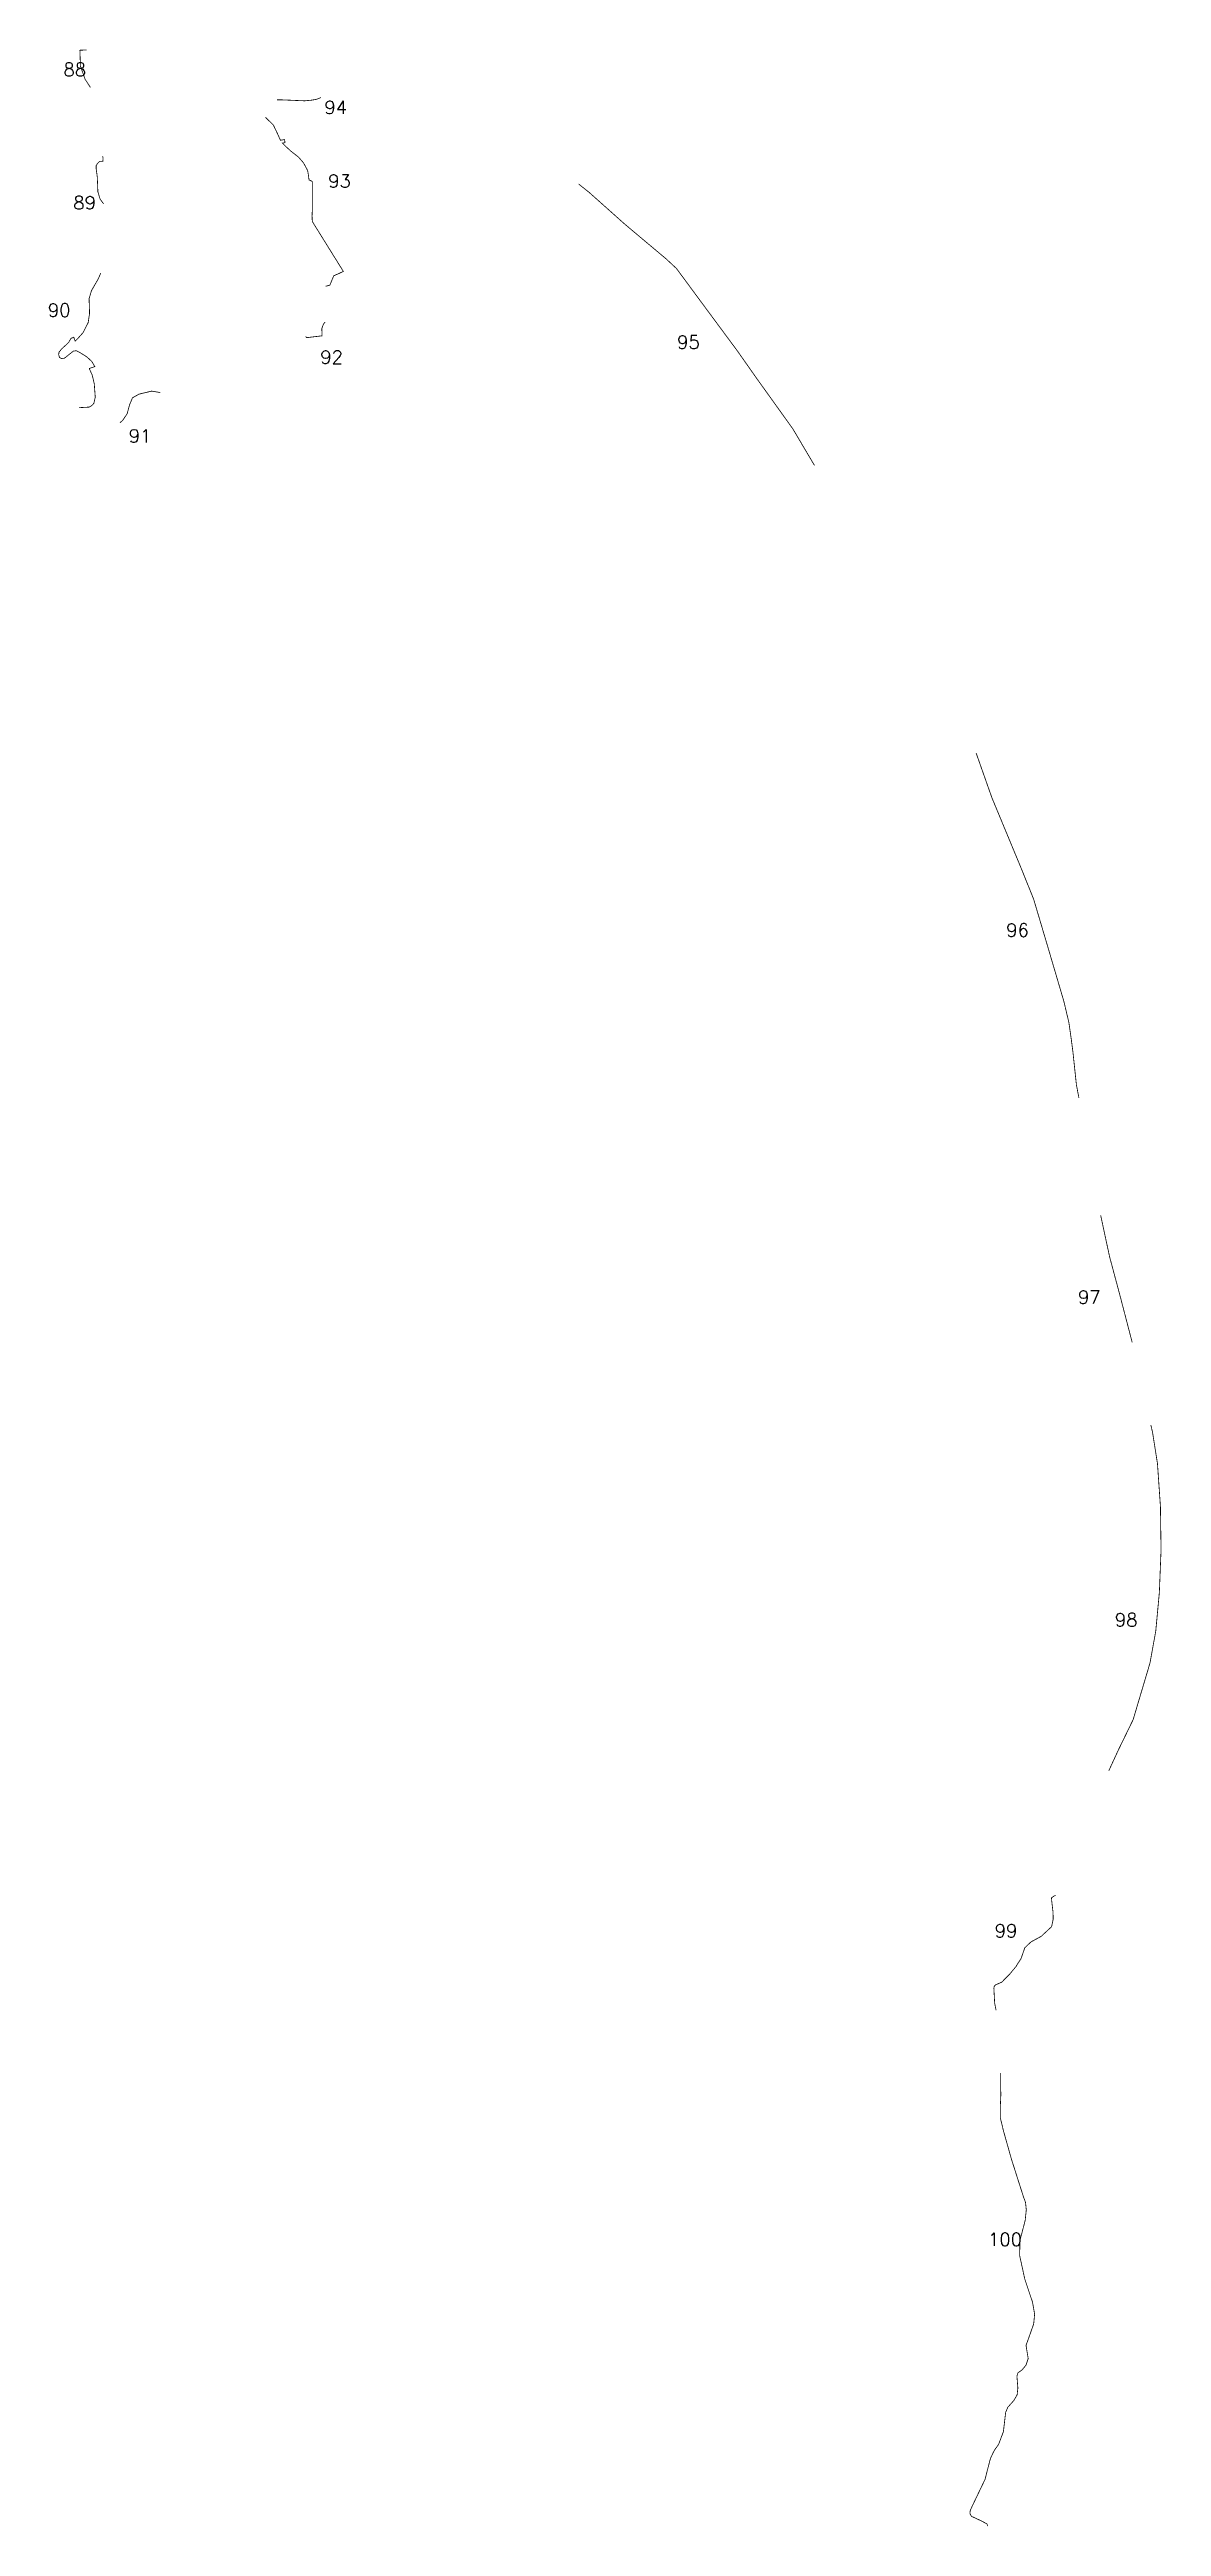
# Model space of a CAD drawing. Header units: metres. Extents: x 254129 to 356845, y 1741129 to 2228107.
# Drawn here: x 267173 to 271378, y 2108734 to 2118104 of the extents above; entities that cross this region are included whole.
import ezdxf

# ---------------------------------------------------------------- set-up
doc = ezdxf.new("R2010")
doc.units = ezdxf.units.M
doc.layers.add('ARTIFICIALLY PROTECTED', color=4, linetype='Continuous')
doc.styles.get("Standard").update_dxf_attribs({"font": 'simplex.shx'})

msp = doc.modelspace()

# ---------------------------------------------------------------- texts
at = {"char_height": 50, "attachment_point": 1}
for s, insert in [('88', (267225.3, 2118053.1)), ('94', (268212.1, 2117910)), ('93', (268226.9, 2117631.5)), ('89', (267262.5, 2117549.5)), ('90', (267166.3, 2117142.8)), ('92', (268196.7, 2116965.4)), ('95', (269546.2, 2117022)), ('91', (267472, 2116667.1)), ('96', (270791.1, 2114797.7)), ('97', (271062.4, 2113409.6)), ('98', (271202.1, 2112188.8)), ('99', (270747.4, 2111012.2)), ('100', (270722.1, 2109844.9))]:
    msp.add_mtext_dynamic_manual_height_columns(s, width=84.374, gutter_width=1, heights=[0], dxfattribs=dict(at, insert=insert))

# ---------------------------------------------------------------- linework, layer by layer
at = {"layer": 'ARTIFICIALLY PROTECTED', "const_width": 3, "flags": 128}
for points in [[(267313.2, 2118102.3), (267287.5, 2118101.2), (267289.6, 2118041.1), (267307.4, 2117991), (267327.4, 2117960.6)], [(268033.1, 2117913.7), (268053, 2117913.4), (268137.6, 2117909.8), (268163.7, 2117912.3), (268183, 2117915.7), (268199.5, 2117922.3)], [(268216.6, 2117208.3), (268232.6, 2117212.2), (268247.9, 2117248.2), (268267.8, 2117256.8), (268283.9, 2117264.6), (268166.5, 2117453.3), (268165.7, 2117474), (268166.9, 2117505.3), (268166.9, 2117604.4), (268154, 2117611), (268151.6, 2117630.2), (268148.9, 2117646.2), (268133.5, 2117674.8), (268114.3, 2117697.1), (268085.9, 2117719.1), (268061.4, 2117741.7), (268053.7, 2117750), (268063.3, 2117751.5), (268061.5, 2117763.1), (268045.9, 2117760.8), (268036.1, 2117782.9), (268019.6, 2117817.8), (267989.7, 2117847.2)], [(267373.8, 2117700.4), (267374.9, 2117693.3), (267374.9, 2117681.6), (267362.1, 2117680.6), (267353.9, 2117672.7), (267348.8, 2117664.2), (267349.1, 2117652.9), (267353.3, 2117622), (267355.6, 2117565.6), (267363.9, 2117538.3), (267377.2, 2117520)], [(267366.4, 2117257.9), (267356.8, 2117236.2), (267331.3, 2117191.6), (267322.3, 2117161.3), (267324.1, 2117105.8), (267318.8, 2117070.7), (267299.8, 2117033.3), (267276.6, 2117007.2), (267269.6, 2117000.9), (267264.5, 2117015.4), (267254, 2117011.5), (267245.3, 2116996.6), (267234.6, 2116986), (267218.2, 2116971.1), (267208.3, 2116958.4), (267207.4, 2116949.3), (267210.2, 2116939.4), (267217.9, 2116934.9), (267229.2, 2116936.3), (267245.7, 2116949.5), (267262.7, 2116962.9), (267273.5, 2116964.6), (267290.2, 2116956.1), (267314.9, 2116940.3), (267332.6, 2116923.8), (267343.9, 2116904.3), (267323, 2116897.3), (267334.2, 2116872), (267341.8, 2116840.2), (267344.1, 2116809.6), (267345.7, 2116789.2), (267340.4, 2116765.7), (267333, 2116757.3), (267322.5, 2116751.2), (267283.6, 2116749)], [(268141.5, 2117018.7), (268144.5, 2117013.8), (268203.5, 2117020.9), (268202.5, 2117047.8), (268208.4, 2117064.6), (268214.9, 2117073)], [(267439.2, 2116692.1), (267449.1, 2116700.8), (267466, 2116725.5), (267475.6, 2116760.5), (267486.5, 2116786.4), (267511.2, 2116800.2), (267558.8, 2116811.7), (267588.3, 2116806.8), (267591.4, 2116805.3)], [(270677.1, 2115442.5), (270680.2, 2115434.1), (270736.7, 2115273.9), (270845.7, 2115011.4), (270894.7, 2114890), (270946.1, 2114716.9), (271009, 2114503.5), (271028.2, 2114422.5), (271037, 2114360.5), (271043.4, 2114311.3), (271056.5, 2114187.6), (271066, 2114138.1)], [(271148.5, 2113693.5), (271150.8, 2113682.1), (271181.9, 2113537.5), (271221.4, 2113390.1), (271267.4, 2113213.4)], [(271337.9, 2112900.8), (271344.3, 2112874), (271363.1, 2112754.7), (271374.3, 2112592), (271376.6, 2112427), (271370.2, 2112266.9), (271356.6, 2112120.7), (271334.7, 2112000), (271271, 2111785.9), (271215.3, 2111671.4), (271179, 2111592.8)], [(270977.9, 2111121.5), (270970.3, 2111117.8), (270962.2, 2111111.8), (270963.2, 2111099.6), (270968, 2111058.3), (270968.8, 2111032.1), (270962.8, 2111002.9), (270923.5, 2110966.4), (270885, 2110945.4), (270861.6, 2110923.5), (270846.6, 2110881), (270832.1, 2110859.2), (270828.5, 2110852.7), (270805, 2110824.3), (270774.3, 2110793.1), (270750.3, 2110782.4), (270745.9, 2110777.5), (270744.3, 2110770.3), (270747.3, 2110713.6), (270752.7, 2110686.5)]]:
    msp.add_lwpolyline(points, dxfattribs=at)
at = {"layer": 'ARTIFICIALLY PROTECTED', "flags": 128}
for points in [[(269173.8, 2117595.1, 3, 3, 0), (269213.6, 2117563.5, 3, 3, 0), (269281.3, 2117503.1, 3, 3, 0), (269349.1, 2117442.6, 3, 3, 0), (269504.8, 2117311.9, 3, 3, 0), (269544, 2117275.4, 3, 3, 0), (269644.8, 2117138.7, 3, 3, 0), (269774.6, 2116963.3, 3, 3, 0), (269847.2, 2116859.8, 3, 3, 0), (269881.8, 2116811.6, 3, 3, 0), (269984, 2116668.9, 3, 3, 0), (270065.9, 2116530.5, 0, 0, 0)], [(270770.1, 2110449, 3, 3, 0), (270770.5, 2110362.7, 3, 3, 0), (270768.4, 2110315.4, 3, 3, 0), (270768.7, 2110280.2, 3, 3, 0), (270780.9, 2110229.3, 3, 3, 0), (270811, 2110122.7, 3, 3, 0), (270856.3, 2109980.6, 3, 3, 0), (270864, 2109959.9, 3, 3, 0), (270864.6, 2109954.3, 3, 3, 0), (270866.9, 2109931.9, 3, 3, 0), (270862.8, 2109891.7, 3, 3, 0), (270843.3, 2109817.4, 3, 3, 0), (270841.7, 2109759.6, 3, 3, 0), (270861.2, 2109669.9, 3, 3, 0), (270890.4, 2109582.9, 3, 3, 0), (270898.5, 2109537.4, 3, 3, 0), (270894.9, 2109500.5, 3, 3, 0), (270878.6, 2109453.8, 3, 3, 0), (270866, 2109419.1, 3, 3, 0), (270868.9, 2109400.9, 3, 3, 0), (270874.2, 2109369.2, 3, 3, 0), (270866, 2109344.5, 3, 3, 0), (270851.4, 2109326.6, 3, 3, 0), (270835.2, 2109314.8, 3, 3, 0), (270831.5, 2109302.5, 3, 3, 0), (270835.1, 2109257.9, 3, 3, 0), (270832.3, 2109231.9, 3, 3, 0), (270820.5, 2109211.2, 3, 3, 0), (270797.3, 2109185.2, 3, 3, 0), (270789, 2109166.2, 3, 3, 0), (270780.4, 2109092.6, 3, 3, 0), (270762, 2109043.9, 3, 3, 0), (270748.6, 2109025.7, 3, 3, 0), (270741.6, 2109013.1, 3, 3, 0), (270732, 2108992.5, 3, 3, 0), (270728.9, 2108982.3, 3, 3, 0), (270711.1, 2108912.4, 3, 3, 0), (270663.1, 2108812.4, 3, 3, 0), (270654.7, 2108793.5, 3, 3, 0), (270653.9, 2108782.4, 3, 3, 0), (270659.4, 2108772.4, 3, 3, 0), (270698.4, 2108754.3, 3, 3, 0), (270718, 2108743.5, 3, 3, 0), (270721.2, 2108735.4, 0, 0, 0)]]:
    msp.add_lwpolyline(points, format="xyseb", dxfattribs=at)

msp.set_redraw_order([(e.dxf.handle, doc.entitydb.next_handle()) for e in msp.query("TEXT MTEXT ATTDEF DIMENSION ARC_DIMENSION")])  # texts and dimensions are drawn at this point

doc.saveas('drawing.dxf')
